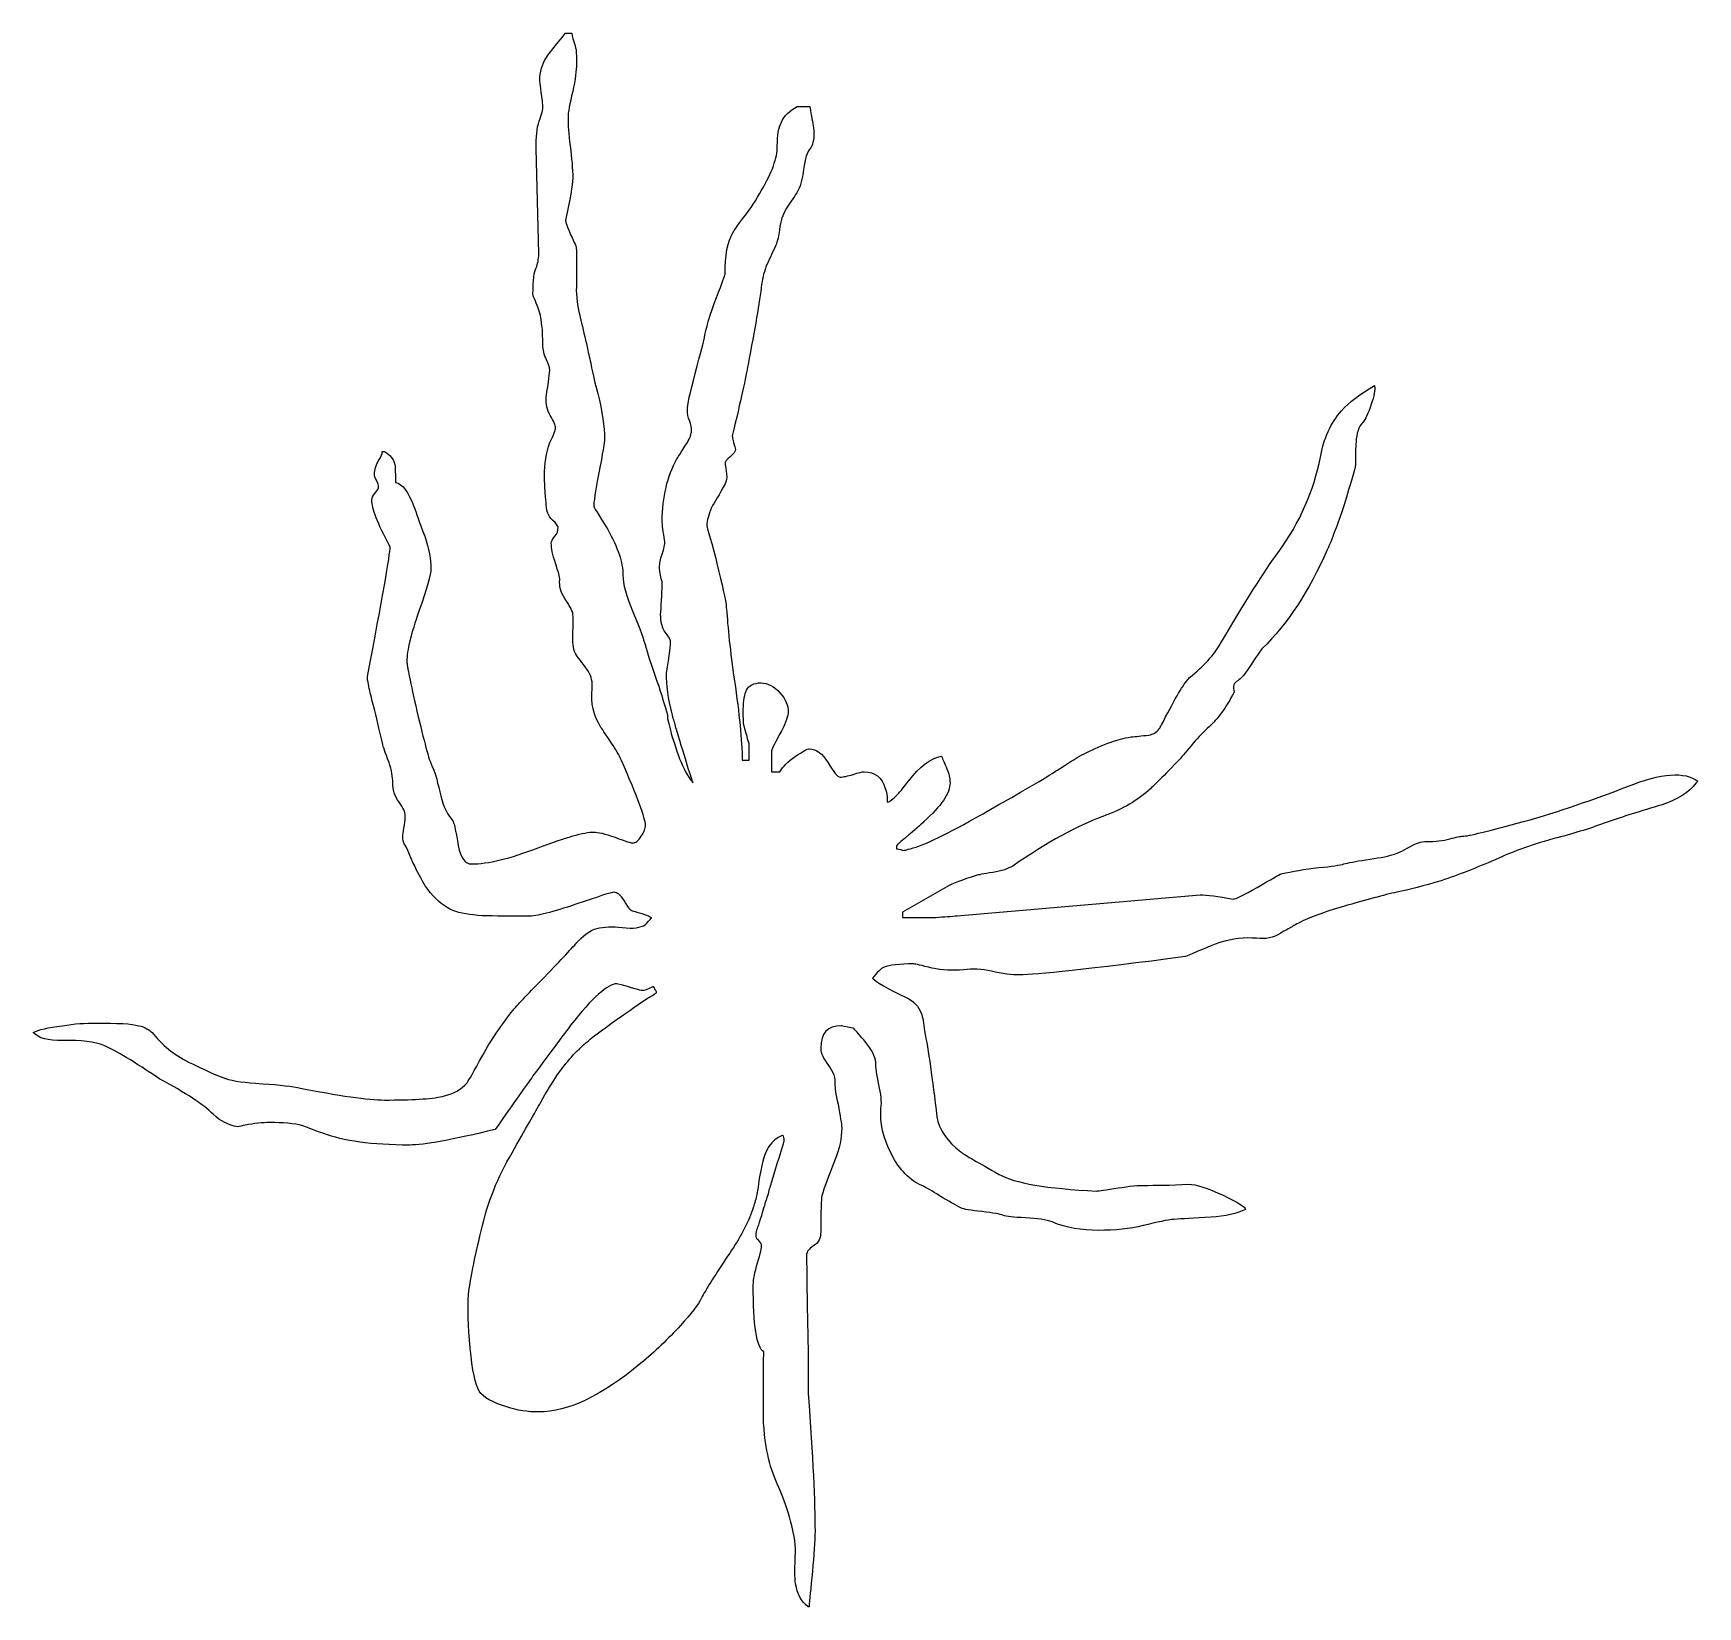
# Model space of a CAD drawing. Header units: centimetres. Extents: x -10.3 to 10.3, y -9.7 to 9.7.
import ezdxf

# ---------------------------------------------------------------- set-up
doc = ezdxf.new("R2010")
doc.units = ezdxf.units.CM
doc.header["$MEASUREMENT"] = 0
doc.layers.add('Camada 1', color=7, linetype='Continuous')

msp = doc.modelspace()

# ---------------------------------------------------------------- linework, layer by layer
at = {"layer": 'Camada 1'}
msp.add_open_spline([(-3.6362, 9.73316), (-3.6362, 9.73316), (-3.6362, 9.73316), (-3.6362, 9.73316), (-3.6362, 9.73316), (-3.6362, 9.73316), (-3.71393, 9.73316), (-3.71393, 9.73316), (-3.71393, 9.73316), (-3.84344, 9.57774), (-3.92118, 9.48062), (-3.94703, 9.43527), (-3.94703, 9.43527), (-4.00534, 9.35108), (-4.03127, 9.25395), (-4.03127, 9.15031), (-4.03127, 9.15031), (-4.03127, 9.11792), (-4.0118, 9.01431), (-3.99238, 8.82654), (-3.99238, 8.82654), (-3.99238, 8.79415), (-4.00534, 8.73587), (-4.03773, 8.64522), (-4.03773, 8.64522), (-4.07012, 8.561), (-4.07654, 8.44448), (-4.07654, 8.30846), (-4.07654, 8.30846), (-4.07654, 8.30846), (-4.04415, 7.00682), (-4.04415, 7.00682), (-4.04415, 7.00682), (-4.04415, 6.93557), (-4.05711, 6.87731), (-4.07654, 6.83198), (-4.07654, 6.83198), (-4.10247, 6.78663), (-4.11543, 6.68302), (-4.11543, 6.50173), (-4.11543, 6.50173), (-4.11543, 6.48877), (-4.09601, 6.44344), (-4.06362, 6.36573), (-4.06362, 6.36573), (-4.03769, 6.30744), (-4.01827, 6.23619), (-4.01176, 6.15848), (-4.01176, 6.15848), (-4.0053, 6.13258), (-4.0053, 6.10667), (-3.99885, 6.06783), (-3.99885, 6.06783), (-3.99885, 6.01602), (-3.99234, 5.95128), (-3.99234, 5.88003), (-3.99234, 5.88003), (-3.99234, 5.81529), (-3.97938, 5.757), (-3.94699, 5.69223), (-3.94699, 5.69223), (-3.92111, 5.6404), (-3.90815, 5.5951), (-3.90815, 5.57565), (-3.90815, 5.57565), (-3.90815, 5.54326), (-3.92111, 5.42672), (-3.9535, 5.22595), (-3.9535, 5.22595), (-3.9535, 5.14827), (-3.94054, 5.07053), (-3.90169, 5.00579), (-3.90169, 5.00579), (-3.85634, 4.93456), (-3.83695, 4.88276), (-3.83695, 4.85037), (-3.83695, 4.85037), (-3.83695, 4.83092), (-3.85634, 4.76615), (-3.90815, 4.66902), (-3.90815, 4.66902), (-3.9535, 4.53951), (-3.97292, 4.40354), (-3.97292, 4.26106), (-3.97292, 4.26106), (-3.97292, 4.23516), (-3.97292, 4.12506), (-3.9535, 3.93078), (-3.9535, 3.93078), (-3.9535, 3.84013), (-3.92757, 3.7624), (-3.87577, 3.71062), (-3.87577, 3.71062), (-3.82396, 3.66527), (-3.80457, 3.63289), (-3.80457, 3.61997), (-3.80457, 3.61997), (-3.80457, 3.5811), (-3.81103, 3.54224), (-3.84341, 3.50985), (-3.84341, 3.50985), (-3.8758, 3.47098), (-3.88876, 3.44511), (-3.88876, 3.42569), (-3.88876, 3.42569), (-3.88876, 3.36092), (-3.8758, 3.28321), (-3.83695, 3.1796), (-3.83695, 3.1796), (-3.80456, 3.06953), (-3.77864, 3.00476), (-3.78509, 2.97238), (-3.78509, 2.97238), (-3.7916, 2.89465), (-3.77218, 2.81696), (-3.72032, 2.73923), (-3.72032, 2.73923), (-3.66206, 2.64858), (-3.6297, 2.5903), (-3.62319, 2.56437), (-3.62319, 2.56437), (-3.61673, 2.51256), (-3.61673, 2.42192), (-3.62319, 2.27944), (-3.62319, 2.27944), (-3.62319, 2.1758), (-3.61673, 2.09164), (-3.57792, 2.03986), (-3.57792, 2.03986), (-3.53903, 1.98803), (-3.48725, 1.9168), (-3.42893, 1.83909), (-3.42893, 1.83909), (-3.39012, 1.77435), (-3.37712, 1.70309), (-3.38366, 1.62536), (-3.38366, 1.62536), (-3.40308, 1.45052), (-3.36419, 1.28862), (-3.27357, 1.14615), (-3.27357, 1.14615), (-3.26706, 1.13967), (-3.22822, 1.07492), (-3.14406, 0.95187), (-3.14406, 0.95187), (-3.09225, 0.87419), (-3.0469, 0.80294), (-3.021, 0.73819), (-3.021, 0.73819), (-2.82026, 0.28488), (-2.72313, 0.01289), (-2.72313, -0.05834), (-2.72313, -0.05834), (-2.72313, -0.10369), (-2.74252, -0.14899), (-2.77491, -0.20084), (-2.77491, -0.20084), (-2.81375, -0.25907), (-2.84611, -0.285), (-2.87852, -0.285), (-2.87852, -0.285), (-2.89797, -0.285), (-2.96919, -0.26561), (-3.09871, -0.21375), (-3.09871, -0.21375), (-3.22822, -0.16845), (-3.31239, -0.14901), (-3.36419, -0.14901), (-3.36419, -0.14901), (-3.48079, -0.14901), (-3.70746, -0.21375), (-4.05065, -0.34329), (-4.05065, -0.34329), (-4.4003, -0.47931), (-4.67882, -0.54408), (-4.87308, -0.54408), (-4.87308, -0.54408), (-4.95727, -0.54408), (-5.00905, -0.4728), (-5.04143, -0.31741), (-5.04143, -0.31741), (-5.05439, -0.23325), (-5.06085, -0.17493), (-5.07382, -0.13609), (-5.07382, -0.13609), (-5.08028, -0.07135), (-5.09975, -0.01951), (-5.11917, 0.00639), (-5.11917, 0.00639), (-5.1969, 0.10352), (-5.24217, 0.21364), (-5.2681, 0.34963), (-5.2681, 0.34963), (-5.30694, 0.50505), (-5.33287, 0.61514), (-5.36523, 0.66694), (-5.36523, 0.66694), (-5.40407, 0.74467), (-5.46236, 0.97132), (-5.55306, 1.34689), (-5.55306, 1.34689), (-5.63072, 1.70305), (-5.67604, 1.91029), (-5.67604, 1.9621), (-5.67604, 1.9621), (-5.67604, 2.09161), (-5.62423, 2.30529), (-5.52711, 2.58379), (-5.52711, 2.58379), (-5.42998, 2.86224), (-5.37818, 3.0371), (-5.37818, 3.10835), (-5.37818, 3.10835), (-5.37818, 3.2249), (-5.40406, 3.35441), (-5.45591, 3.50983), (-5.45591, 3.50983), (-5.52065, 3.67821), (-5.55949, 3.80772), (-5.59188, 3.87898), (-5.59188, 3.87898), (-5.65665, 4.0603), (-5.72785, 4.15743), (-5.81852, 4.17687), (-5.81852, 4.17687), (-5.81852, 4.28045), (-5.81852, 4.35168), (-5.82498, 4.39703), (-5.82498, 4.39703), (-5.84445, 4.46826), (-5.88329, 4.52006), (-5.95452, 4.55893), (-5.95452, 4.55893), (-5.95452, 4.55893), (-5.98046, 4.55894), (-5.98046, 4.55894), (-5.98046, 4.55894), (-5.98046, 4.52655), (-5.99988, 4.48769), (-6.02578, 4.44882), (-6.02578, 4.44882), (-6.05817, 4.39053), (-6.07759, 4.33227), (-6.07759, 4.28044), (-6.07759, 4.28044), (-6.07759, 4.26102), (-6.07113, 4.23512), (-6.05166, 4.20273), (-6.05166, 4.20273), (-6.03224, 4.16386), (-6.02578, 4.13799), (-6.02578, 4.125), (-6.02578, 4.125), (-6.02578, 4.10558), (-6.03874, 4.0797), (-6.07113, 4.04084), (-6.07113, 4.04084), (-6.09701, 4.00845), (-6.10997, 3.98255), (-6.10997, 3.95662), (-6.10997, 3.95662), (-6.10997, 3.85949), (-6.03877, 3.66521), (-5.88333, 3.38028), (-5.88333, 3.38028), (-5.88333, 3.28315), (-5.98046, 2.74568), (-6.16178, 1.77429), (-6.16178, 1.77429), (-6.16178, 1.76133), (-6.16178, 1.7419), (-6.16178, 1.72894), (-6.16178, 1.72894), (-6.15532, 1.69655), (-6.14882, 1.66417), (-6.14236, 1.6253), (-6.14236, 1.6253), (-6.12294, 1.56053), (-6.10997, 1.47637), (-6.08405, 1.39866), (-6.08405, 1.39866), (-6.05817, 1.28211), (-6.01928, 1.12669), (-5.97401, 0.93241), (-5.97401, 0.93241), (-5.97401, 0.91945), (-5.94808, 0.84176), (-5.89628, 0.71222), (-5.89628, 0.71222), (-5.86389, 0.61509), (-5.85096, 0.53087), (-5.85096, 0.45965), (-5.85096, 0.45965), (-5.85096, 0.37549), (-5.82503, 0.29775), (-5.77323, 0.22007), (-5.77323, 0.22007), (-5.72142, 0.14884), (-5.6955, 0.09704), (-5.6955, 0.05817), (-5.6955, 0.05817), (-5.6955, 0.02578), (-5.70204, -0.0519), (-5.72789, -0.18795), (-5.72789, -0.18795), (-5.72789, -0.24618), (-5.72143, -0.28508), (-5.68905, -0.32392), (-5.68905, -0.32392), (-5.56599, -0.61533), (-5.46241, -0.80959), (-5.38467, -0.90029), (-5.38467, -0.90029), (-5.30048, -1.00387), (-5.20335, -1.07515), (-5.10622, -1.12042), (-5.10622, -1.12042), (-5.01552, -1.15281), (-4.89252, -1.17228), (-4.74358, -1.18516), (-4.74358, -1.18516), (-4.67881, -1.18516), (-4.49101, -1.1917), (-4.18018, -1.1917), (-4.18018, -1.1917), (-4.07009, -1.1917), (-3.86935, -1.13989), (-3.58439, -1.04277), (-3.58439, -1.04277), (-3.29943, -0.94561), (-3.14404, -0.89376), (-3.11169, -0.89376), (-3.11169, -0.89376), (-3.07277, -0.89376), (-3.03396, -0.92615), (-2.98863, -0.99742), (-2.98863, -0.99742), (-2.93682, -1.07515), (-2.9109, -1.1204), (-2.89798, -1.1204), (-2.89798, -1.1204), (-2.88504, -1.12691), (-2.83324, -1.13987), (-2.7296, -1.17226), (-2.7296, -1.17226), (-2.69719, -1.18515), (-2.67134, -1.19814), (-2.64541, -1.2111), (-2.64541, -1.2111), (-2.65184, -1.2111), (-2.67131, -1.237), (-2.71015, -1.2823), (-2.71015, -1.2823), (-2.74899, -1.32119), (-2.83969, -1.34704), (-2.96275, -1.33416), (-2.96275, -1.33416), (-3.09226, -1.31469), (-3.19585, -1.3212), (-3.29298, -1.33416), (-3.29298, -1.33416), (-3.38365, -1.34705), (-3.46784, -1.40536), (-3.55846, -1.50249), (-3.55846, -1.50249), (-3.62323, -1.57369), (-3.75925, -1.7227), (-3.97296, -1.94286), (-3.97296, -1.94286), (-4.16079, -2.13069), (-4.2903, -2.27314), (-4.36153, -2.35082), (-4.36153, -2.35082), (-4.50401, -2.53217), (-4.62701, -2.71351), (-4.73711, -2.90779), (-4.73711, -2.90779), (-4.8472, -3.11501), (-4.91197, -3.22505), (-4.93139, -3.25098), (-4.93139, -3.25098), (-5.00264, -3.33517), (-5.0998, -3.38698), (-5.23577, -3.41933), (-5.23577, -3.41933), (-5.37825, -3.45172), (-5.61785, -3.46468), (-5.95456, -3.46468), (-5.95456, -3.46468), (-6.15535, -3.46468), (-6.51151, -3.41287), (-7.02959, -3.30929), (-7.02959, -3.30929), (-7.13968, -3.28982), (-7.31449, -3.2704), (-7.54767, -3.25743), (-7.54767, -3.25743), (-7.73547, -3.24454), (-7.87147, -3.21859), (-7.95563, -3.18623), (-7.95563, -3.18623), (-8.24056, -3.06968), (-8.45429, -2.96604), (-8.60322, -2.856), (-8.60322, -2.856), (-8.66799, -2.80414), (-8.73922, -2.7394), (-8.81047, -2.64875), (-8.81047, -2.64875), (-8.86228, -2.59697), (-8.92054, -2.55808), (-8.99179, -2.54511), (-8.99179, -2.54511), (-9.08244, -2.51923), (-9.2573, -2.51272), (-9.53575, -2.51272), (-9.53575, -2.51272), (-9.64587, -2.51272), (-9.78829, -2.51923), (-9.94374, -2.54511), (-9.94374, -2.54511), (-10.11849, -2.56449), (-10.23509, -2.59687), (-10.29983, -2.62923), (-10.29983, -2.62923), (-10.23509, -2.70043), (-10.11848, -2.73281), (-9.93717, -2.72636), (-9.93717, -2.72636), (-9.70402, -2.72636), (-9.53566, -2.73927), (-9.4256, -2.79113), (-9.4256, -2.79113), (-9.27664, -2.85587), (-9.05, -2.99184), (-8.73268, -3.20555), (-8.73268, -3.20555), (-8.41537, -3.37393), (-8.19521, -3.52286), (-8.07215, -3.63941), (-8.07215, -3.63941), (-7.9815, -3.73011), (-7.88435, -3.77541), (-7.77428, -3.79485), (-7.77428, -3.79485), (-7.77428, -3.79485), (-7.77428, -3.79485), (-7.77428, -3.79485), (-7.77428, -3.79485), (-7.74189, -3.79485), (-7.70951, -3.78191), (-7.67715, -3.7754), (-7.67715, -3.7754), (-7.56706, -3.75598), (-7.46345, -3.74299), (-7.37277, -3.74299), (-7.37277, -3.74299), (-7.21087, -3.74299), (-7.0749, -3.75595), (-6.96481, -3.78191), (-6.96481, -3.78191), (-6.93242, -3.79485), (-6.85472, -3.82726), (-6.70578, -3.87904), (-6.70578, -3.87904), (-6.46615, -3.96966), (-6.10999, -4.02152), (-5.64372, -4.02152), (-5.64372, -4.02152), (-5.4624, -4.02152), (-5.1127, -3.95678), (-4.58171, -3.82726), (-4.58171, -3.82726), (-4.34853, -3.49047), (-4.19317, -3.27679), (-4.11543, -3.1667), (-4.11543, -3.1667), (-3.88225, -2.84936), (-3.72686, -2.64211), (-3.64915, -2.53853), (-3.64915, -2.53853), (-3.37716, -2.19531), (-3.18941, -2.02691), (-3.07929, -2.02691), (-3.07929, -2.02691), (-2.8785, -2.07877), (-2.77489, -2.11118), (-2.76846, -2.11118), (-2.76846, -2.11118), (-2.74253, -2.11118), (-2.69718, -2.09822), (-2.63241, -2.06583), (-2.63241, -2.06583), (-2.63241, -2.06583), (-2.62596, -2.06583), (-2.62596, -2.06583), (-2.62596, -2.06583), (-2.62596, -2.06583), (-2.61945, -2.06583), (-2.61945, -2.06583), (-2.61945, -2.06583), (-2.61945, -2.06583), (-2.60006, -2.11118), (-2.60006, -2.11118), (-2.60006, -2.11118), (-2.5936, -2.11118), (-2.5936, -2.11118), (-2.5936, -2.11118), (-2.5936, -2.11118), (-2.58709, -2.12407), (-2.58709, -2.13057), (-2.58709, -2.13706), (-2.58709, -2.13706), (-2.62598, -2.16296), (-2.66482, -2.18884), (-2.70369, -2.20831), (-2.70369, -2.20831), (-3.00801, -2.41548), (-3.23466, -2.57738), (-3.37716, -2.68747), (-3.37716, -2.68747), (-3.5326, -2.81053), (-3.66212, -2.9465), (-3.77224, -3.09543), (-3.77224, -3.09543), (-3.87582, -3.24444), (-3.95356, -3.37393), (-4.0183, -3.49051), (-4.0183, -3.49051), (-4.0895, -3.61351), (-4.20605, -3.82074), (-4.37446, -4.11868), (-4.37446, -4.11868), (-4.54932, -4.41009), (-4.67884, -4.73389), (-4.75649, -5.08354), (-4.75649, -5.08354), (-4.84073, -5.43327), (-4.89251, -5.69232), (-4.91193, -5.86716), (-4.91193, -5.86716), (-4.92489, -6.03549), (-4.91839, -6.25573), (-4.89251, -6.53415), (-4.89251, -6.53415), (-4.86658, -6.80614), (-4.82774, -6.98749), (-4.78242, -7.0652), (-4.78242, -7.0652), (-4.73061, -7.14286), (-4.62052, -7.20763), (-4.4392, -7.25948), (-4.4392, -7.25948), (-4.30969, -7.30475), (-4.18015, -7.32422), (-4.04412, -7.32422), (-4.04412, -7.32422), (-3.68148, -7.32422), (-3.26056, -7.12343), (-2.78132, -6.7219), (-2.78132, -6.7219), (-2.60654, -6.57947), (-2.44461, -6.4176), (-2.28917, -6.2557), (-2.28917, -6.2557), (-2.15966, -6.10669), (-2.06898, -5.99667), (-2.03014, -5.9124), (-2.03014, -5.9124), (-1.97833, -5.81527), (-1.8747, -5.65337), (-1.73227, -5.43324), (-1.73227, -5.43324), (-1.58979, -5.23245), (-1.49264, -5.05766), (-1.42138, -4.88923), (-1.42138, -4.88923), (-1.40847, -4.84391), (-1.38899, -4.79861), (-1.37608, -4.75326), (-1.37608, -4.75326), (-1.35661, -4.70148), (-1.35018, -4.64317), (-1.33719, -4.58485), (-1.33719, -4.58485), (-1.32423, -4.52662), (-1.3178, -4.47484), (-1.3178, -4.43592), (-1.3178, -4.43592), (-1.3178, -4.43592), (-1.3178, -4.43592), (-1.3178, -4.43592), (-1.3178, -4.43592), (-1.30484, -4.37769), (-1.29187, -4.32583), (-1.28541, -4.29344), (-1.28541, -4.29344), (-1.253, -4.08627), (-1.16235, -3.95673), (-1.03281, -3.90487), (-1.03281, -3.90487), (-1.03281, -3.90487), (-1.02635, -3.90487), (-1.02635, -3.89841), (-1.02635, -3.89841), (-1.00696, -3.91137), (-1.00696, -3.93725), (-1.00696, -3.97614), (-1.00696, -3.97614), (-1.00696, -3.97614), (-1.05874, -4.13801), (-1.15589, -4.46181), (-1.15589, -4.46181), (-1.17528, -4.52004), (-1.18828, -4.5719), (-1.20124, -4.62371), (-1.20124, -4.62371), (-1.22063, -4.68194), (-1.24008, -4.74023), (-1.25302, -4.78558), (-1.25302, -4.78558), (-1.29837, -4.94097), (-1.33075, -5.0381), (-1.34372, -5.07051), (-1.34372, -5.07051), (-1.36314, -5.13525), (-1.35661, -5.1806), (-1.32425, -5.20002), (-1.32425, -5.20002), (-1.29837, -5.22595), (-1.28544, -5.24537), (-1.28544, -5.26476), (-1.28544, -5.26476), (-1.28544, -5.28423), (-1.29838, -5.36192), (-1.33722, -5.47852), (-1.33722, -5.47852), (-1.36961, -5.59507), (-1.38903, -5.68569), (-1.38903, -5.75046), (-1.38903, -5.75046), (-1.38903, -6.24912), (-1.35019, -6.52754), (-1.25949, -6.5794), (-1.25949, -6.5794), (-1.25949, -6.58586), (-1.25949, -6.59231), (-1.25949, -6.59231), (-1.25949, -6.59231), (-1.266, -7.12333), (-1.266, -7.42125), (-1.25949, -7.48602), (-1.25949, -7.48602), (-1.2401, -7.77743), (-1.18181, -8.03646), (-1.07172, -8.25659), (-1.07172, -8.25659), (-1.02637, -8.36025), (-0.98756, -8.47678), (-0.94221, -8.61928), (-0.94221, -8.61928), (-0.8904, -8.8006), (-0.86448, -8.94951), (-0.86448, -9.05309), (-0.86448, -9.05309), (-0.87742, -9.24737), (-0.87742, -9.37689), (-0.86448, -9.44817), (-0.86448, -9.44817), (-0.84506, -9.57771), (-0.79971, -9.6683), (-0.70901, -9.73307), (-0.70901, -9.73307), (-0.70901, -9.73307), (-0.69612, -9.73308), (-0.69612, -9.73308), (-0.69612, -9.73308), (-0.69612, -9.65542), (-0.67665, -9.50644), (-0.65723, -9.29927), (-0.65723, -9.29927), (-0.63781, -9.09202), (-0.62487, -8.92364), (-0.62487, -8.80061), (-0.62487, -8.80061), (-0.62487, -8.45088), (-0.65077, -7.88102), (-0.70901, -7.09749), (-0.70901, -7.09749), (-0.70901, -7.09749), (-0.70901, -6.77369), (-0.70901, -6.77369), (-0.70901, -6.77369), (-0.70901, -6.72834), (-0.70901, -6.69596), (-0.70901, -6.65709), (-0.70901, -6.65709), (-0.72197, -6.06135), (-0.72848, -5.63392), (-0.72848, -5.37489), (-0.72848, -5.37489), (-0.72848, -5.3425), (-0.70258, -5.30369), (-0.63778, -5.26477), (-0.63778, -5.26477), (-0.57949, -5.23238), (-0.55364, -5.16764), (-0.55364, -5.09644), (-0.55364, -5.09644), (-0.55364, -4.84387), (-0.54713, -4.68848), (-0.54068, -4.64959), (-0.54068, -4.64959), (-0.51475, -4.55243), (-0.45649, -4.41001), (-0.37878, -4.20922), (-0.37878, -4.20922), (-0.32049, -4.06674), (-0.29459, -3.93723), (-0.29459, -3.80771), (-0.29459, -3.80771), (-0.29459, -3.76241), (-0.31401, -3.66528), (-0.33991, -3.51627), (-0.33991, -3.51627), (-0.37232, -3.38676), (-0.37878, -3.30259), (-0.37878, -3.27672), (-0.37878, -3.27672), (-0.37232, -3.19248), (-0.3982, -3.11482), (-0.45651, -3.03709), (-0.45651, -3.03709), (-0.52125, -2.9529), (-0.55367, -2.88816), (-0.55367, -2.82341), (-0.55367, -2.82341), (-0.55367, -2.63558), (-0.46948, -2.54491), (-0.30107, -2.54491), (-0.30107, -2.54491), (-0.30107, -2.54491), (-0.24929, -2.55787), (-0.15859, -2.5773), (-0.15859, -2.5773), (-0.15213, -2.57084), (-0.15213, -2.57084), (-0.13917, -2.58381), (-0.13917, -2.58381), (-0.11975, -2.60969), (-0.06797, -2.668), (0.00331, -2.75214), (0.00331, -2.75214), (0.08099, -2.84284), (0.11989, -2.927), (0.12629, -2.99823), (0.12629, -2.99823), (0.12629, -3.05654), (0.13925, -3.14722), (0.16521, -3.27673), (0.16521, -3.27673), (0.19111, -3.38677), (0.20402, -3.4839), (0.19111, -3.56814), (0.19111, -3.56814), (0.17815, -3.74292), (0.21701, -3.93721), (0.32062, -4.13149), (0.32062, -4.13149), (0.42428, -4.33228), (0.54726, -4.4618), (0.6962, -4.52006), (0.6962, -4.52006), (0.75449, -4.55245), (0.82571, -4.5848), (0.91639, -4.6496), (0.91639, -4.6496), (1.02651, -4.71434), (1.1107, -4.7662), (1.1819, -4.79859), (1.1819, -4.79859), (1.21426, -4.81798), (1.30493, -4.83098), (1.4409, -4.84389), (1.4409, -4.84389), (1.58338, -4.86334), (1.66754, -4.87628), (1.69995, -4.88921), (1.69995, -4.88921), (1.74527, -4.90863), (1.82946, -4.91514), (1.97842, -4.92162), (1.97842, -4.92162), (2.12735, -4.92813), (2.23747, -4.94752), (2.30867, -4.9734), (2.30867, -4.9734), (2.48996, -5.04468), (2.67128, -5.07706), (2.88501, -5.07706), (2.88501, -5.07706), (3.08578, -5.07706), (3.27358, -5.05764), (3.43548, -5.01875), (3.43548, -5.01875), (3.61029, -4.9734), (3.7398, -4.94755), (3.81751, -4.94102), (3.81751, -4.94102), (3.91467, -4.93456), (4.0636, -4.92813), (4.27733, -4.91514), (4.27733, -4.91514), (4.45214, -4.90218), (4.60113, -4.86979), (4.70469, -4.81798), (4.70469, -4.81798), (4.70469, -4.78559), (4.60759, -4.73382), (4.42627, -4.64314), (4.42627, -4.64314), (4.23201, -4.55244), (4.08953, -4.50717), (3.99886, -4.50717), (3.99886, -4.50717), (3.77222, -4.52006), (3.59087, -4.52006), (3.43548, -4.52006), (3.43548, -4.52006), (3.34478, -4.52006), (3.21529, -4.53953), (3.07282, -4.55895), (3.07282, -4.55895), (2.93034, -4.58483), (2.86555, -4.59134), (2.85914, -4.59134), (2.85914, -4.59134), (2.24393, -4.55895), (1.8424, -4.49421), (1.65468, -4.38412), (1.65468, -4.38412), (1.38912, -4.23519), (1.23373, -4.151), (1.1819, -4.10567), (1.1819, -4.10567), (1.00709, -3.97616), (0.90993, -3.83368), (0.88403, -3.67178), (0.88403, -3.67178), (0.82569, -3.19908), (0.78042, -2.84289), (0.72859, -2.60972), (0.72859, -2.60972), (0.72213, -2.51259), (0.70917, -2.44139), (0.68972, -2.38959), (0.68972, -2.38959), (0.65736, -2.3054), (0.59902, -2.24066), (0.50187, -2.19531), (0.50187, -2.19531), (0.2688, -2.08522), (0.12629, -2.00103), (0.08748, -1.95568), (0.08748, -1.95568), (0.13926, -1.88451), (0.19109, -1.83916), (0.22996, -1.81971), (0.22996, -1.81971), (0.2947, -1.79381), (0.41776, -1.78082), (0.59903, -1.78082), (0.59903, -1.78082), (0.6185, -1.78082), (0.68973, -1.80021), (0.82567, -1.8326), (0.82567, -1.8326), (0.94875, -1.85853), (1.07827, -1.86501), (1.21424, -1.85207), (1.21424, -1.85207), (1.33087, -1.83913), (1.43443, -1.84556), (1.55754, -1.87149), (1.55754, -1.87149), (1.69351, -1.90388), (1.81003, -1.91684), (1.9137, -1.91684), (1.9137, -1.91684), (2.08851, -1.91684), (2.775, -1.84556), (3.96004, -1.6902), (3.96004, -1.6902), (4.18668, -1.59304), (4.32916, -1.53473), (4.38745, -1.51534), (4.38745, -1.51534), (4.54289, -1.46999), (4.69183, -1.4506), (4.84076, -1.46356), (4.84076, -1.46356), (4.95083, -1.47645), (5.04798, -1.45702), (5.13868, -1.39879), (5.13868, -1.39879), (5.19046, -1.3664), (5.24224, -1.34693), (5.28116, -1.32106), (5.28116, -1.32106), (5.28116, -1.32106), (5.28116, -1.32106), (5.28762, -1.31455), (5.28762, -1.31455), (5.30704, -1.30166), (5.33294, -1.28867), (5.35882, -1.27571), (5.35882, -1.27571), (5.49484, -1.20451), (5.67616, -1.13974), (5.91579, -1.06849), (5.91579, -1.06849), (6.19421, -0.99076), (6.42088, -0.92599), (6.57632, -0.89363), (6.57632, -0.89363), (6.73171, -0.86124), (6.90657, -0.81597), (7.12679, -0.7512), (7.12679, -0.7512), (7.34047, -0.67995), (7.5606, -0.5893), (7.79378, -0.49217), (7.79378, -0.49217), (8.0269, -0.38208), (8.27297, -0.29789), (8.55792, -0.22018), (8.55792, -0.22018), (8.78456, -0.16187), (8.99178, -0.09712), (9.17959, -0.0259), (9.17959, -0.0259), (9.36739, 0.03884), (9.59403, 0.1101), (9.85954, 0.18783), (9.85954, 0.18783), (10.04734, 0.25257), (10.18985, 0.33676), (10.28044, 0.4598), (10.28044, 0.4598), (10.28695, 0.46628), (10.2934, 0.46628), (10.29991, 0.47925), (10.29991, 0.47925), (10.13801, 0.60228), (9.85306, 0.58286), (9.4321, 0.41448), (9.4321, 0.41448), (9.0112, 0.25258), (8.58382, 0.10362), (8.14339, -0.01941), (8.14339, -0.01941), (7.70958, -0.13599), (7.45698, -0.20076), (7.39221, -0.20076), (7.39221, -0.20076), (7.36628, -0.20076), (7.31448, -0.21365), (7.23031, -0.23315), (7.23031, -0.23315), (7.14612, -0.25903), (7.0555, -0.26554), (6.94535, -0.26554), (6.94535, -0.26554), (6.88061, -0.26554), (6.80938, -0.28493), (6.73818, -0.33028), (6.73818, -0.33028), (6.64748, -0.38209), (6.57628, -0.41447), (6.53096, -0.42744), (6.53096, -0.42744), (6.44677, -0.45332), (6.33014, -0.47271), (6.19417, -0.49218), (6.19417, -0.49218), (6.06466, -0.51157), (5.96753, -0.53102), (5.92215, -0.54399), (5.92215, -0.54399), (5.87683, -0.55693), (5.77322, -0.57638), (5.61137, -0.58931), (5.61137, -0.58931), (5.43651, -0.60873), (5.28112, -0.63461), (5.14509, -0.66699), (5.14509, -0.66699), (5.11919, -0.6735), (5.02206, -0.73173), (4.84722, -0.8354), (4.84722, -0.8354), (4.67881, -0.93253), (4.58166, -0.97788), (4.54925, -0.97788), (4.54925, -0.97788), (4.3615, -0.94549), (4.22551, -0.92602), (4.14132, -0.92602), (4.14132, -0.92602), (4.14132, -0.92602), (1.13655, -1.18505), (1.13655, -1.18505), (1.13655, -1.18505), (1.0653, -1.19159), (0.97465, -1.19801), (0.87104, -1.20452), (0.87104, -1.20452), (0.87104, -1.20452), (0.45659, -1.20448), (0.45659, -1.20448), (0.45659, -1.20448), (0.45659, -1.20448), (0.45659, -1.13974), (0.45659, -1.13974), (0.45659, -1.13974), (0.45659, -1.13974), (1.00706, -0.82885), (1.00706, -0.82885), (1.00706, -0.82885), (1.07826, -0.78355), (1.20132, -0.7382), (1.36967, -0.68642), (1.36967, -0.68642), (1.38909, -0.67991), (1.46037, -0.66695), (1.57694, -0.64753), (1.57694, -0.64753), (1.68701, -0.63457), (1.76469, -0.60218), (1.82298, -0.5698), (1.82298, -0.5698), (2.25039, -0.27193), (2.62604, -0.07119), (2.93688, 0.04538), (2.93688, 0.04538), (3.1441, 0.11661), (3.33185, 0.22024), (3.50026, 0.36269), (3.50026, 0.36269), (3.55849, 0.41452), (3.68806, 0.54404), (3.89528, 0.75774), (3.89528, 0.75774), (3.92121, 0.79013), (3.97947, 0.85487), (4.05718, 0.952), (4.05718, 0.952), (4.12192, 1.02325), (4.18669, 1.09448), (4.25144, 1.15277), (4.25144, 1.15277), (4.35505, 1.24342), (4.45871, 1.38592), (4.56227, 1.58018), (4.56227, 1.58018), (4.5429, 1.65786), (4.56227, 1.70321), (4.60765, 1.72263), (4.60765, 1.72263), (4.64001, 1.74208), (4.70475, 1.81333), (4.77595, 1.92988), (4.77595, 1.92988), (4.85368, 2.04643), (4.89903, 2.1112), (4.91203, 2.12416), (4.91203, 2.12416), (5.22286, 2.42205), (5.48832, 2.83002), (5.71499, 3.34161), (5.71499, 3.34161), (5.79272, 3.51647), (5.85747, 3.70427), (5.92221, 3.89853), (5.92221, 3.89853), (6.0064, 4.17052), (6.05829, 4.3389), (6.06474, 4.39719), (6.06474, 4.39719), (6.06474, 4.52022), (6.06474, 4.61089), (6.07114, 4.67564), (6.07114, 4.67564), (6.0777, 4.78576), (6.10355, 4.86992), (6.14887, 4.90879), (6.14887, 4.90879), (6.1748, 4.93469), (6.20721, 4.99944), (6.24603, 5.10307), (6.24603, 5.10307), (6.28495, 5.21316), (6.30437, 5.29735), (6.30437, 5.34913), (6.30437, 5.34913), (6.30437, 5.36209), (6.29781, 5.36209), (6.29781, 5.37506), (6.29781, 5.37506), (6.12305, 5.27142), (5.98703, 5.16781), (5.88988, 5.0642), (5.88988, 5.0642), (5.76037, 4.90878), (5.66975, 4.72098), (5.63083, 4.48786), (5.63083, 4.48786), (5.54664, 4.07342), (5.37834, 3.67839), (5.10632, 3.30925), (5.10632, 3.30925), (4.93146, 3.06967), (4.69839, 2.70052), (4.39401, 2.18247), (4.39401, 2.18247), (4.31628, 2.04647), (4.18674, 1.90402), (4.01193, 1.76154), (4.01193, 1.76154), (3.95364, 1.70973), (3.85654, 1.54784), (3.71406, 1.27587), (3.71406, 1.27587), (3.67514, 1.19168), (3.64926, 1.14633), (3.6363, 1.12694), (3.6363, 1.12694), (3.60394, 1.08159), (3.55857, 1.06217), (3.50679, 1.04921), (3.50679, 1.04921), (3.40963, 1.04273), (3.34489, 1.02982), (3.2866, 1.02982), (3.2866, 1.02982), (3.19595, 1.01037), (3.11179, 0.99095), (3.04051, 0.96505), (3.04051, 0.96505), (2.81387, 0.88083), (2.63898, 0.79019), (2.52246, 0.71251), (2.52246, 0.71251), (2.34111, 0.59593), (2.23756, 0.53116), (2.21163, 0.51177), (2.21163, 0.51177), (1.88783, 0.32397), (1.60288, 0.16207), (1.3633, 0.02607), (1.3633, 0.02607), (0.95531, -0.20063), (0.68335, -0.33011), (0.5279, -0.3625), (0.5279, -0.3625), (0.5279, -0.3625), (0.5279, -0.3625), (0.5279, -0.3625), (0.5279, -0.3625), (0.50197, -0.36896), (0.48258, -0.37541), (0.46316, -0.37541), (0.46316, -0.37541), (0.42435, -0.3625), (0.39842, -0.35599), (0.38543, -0.35599), (0.38543, -0.35599), (0.38543, -0.35599), (0.38543, -0.31715), (0.38543, -0.31715), (0.38543, -0.31715), (0.39839, -0.29776), (0.43721, -0.26537), (0.49555, -0.22002), (0.49555, -0.22002), (0.61207, -0.12289), (0.68981, -0.05161), (0.72219, -0.01925), (0.72219, -0.01925), (0.93587, 0.16855), (1.04593, 0.33042), (1.04593, 0.45994), (1.04593, 0.45994), (1.04593, 0.51825), (1.03302, 0.57652), (1.00712, 0.6348), (1.00712, 0.6348), (0.98119, 0.69957), (0.95529, 0.75135), (0.94238, 0.79022), (0.94238, 0.79022), (0.80636, 0.76432), (0.67036, 0.66071), (0.53434, 0.48587), (0.53434, 0.48587), (0.46314, 0.3952), (0.41782, 0.33043), (0.37895, 0.29804), (0.37895, 0.29804), (0.35302, 0.27214), (0.32717, 0.25272), (0.30122, 0.23327), (0.30122, 0.23327), (0.29476, 0.23327), (0.28185, 0.22033), (0.26886, 0.22033), (0.26886, 0.22033), (0.26886, 0.22033), (0.26886, 0.22681), (0.26886, 0.23327), (0.26886, 0.23327), (0.26886, 0.25272), (0.26886, 0.27214), (0.26886, 0.2851), (0.26886, 0.2851), (0.2624, 0.3304), (0.2559, 0.36278), (0.24293, 0.38871), (0.24293, 0.38871), (0.20406, 0.53116), (0.11342, 0.59593), (-0.01612, 0.59593), (-0.01612, 0.59593), (-0.03549, 0.59593), (-0.08732, 0.58945), (-0.15209, 0.56354), (-0.15209, 0.56354), (-0.22329, 0.54412), (-0.27512, 0.53115), (-0.31399, 0.53115), (-0.31399, 0.53115), (-0.34635, 0.53115), (-0.39172, 0.58941), (-0.46292, 0.70601), (-0.46292, 0.70601), (-0.53417, 0.82256), (-0.6054, 0.88082), (-0.69607, 0.88082), (-0.69607, 0.88082), (-0.72195, 0.88082), (-0.78026, 0.84843), (-0.86442, 0.79017), (-0.86442, 0.79017), (-0.96155, 0.71894), (-1.02629, 0.66066), (-1.05868, 0.59589), (-1.05868, 0.59589), (-1.05868, 0.59589), (-1.16234, 0.59591), (-1.16234, 0.59591), (-1.16234, 0.59591), (-1.16234, 0.59591), (-1.16234, 0.85496), (-1.16234, 0.85496), (-1.16234, 0.85496), (-1.15588, 0.88735), (-1.11704, 0.96505), (-1.03934, 1.10105), (-1.03934, 1.10105), (-0.98756, 1.21112), (-0.95515, 1.28885), (-0.95515, 1.34063), (-0.95515, 1.34063), (-0.95515, 1.41186), (-0.98756, 1.49605), (-1.05873, 1.57378), (-1.05873, 1.57378), (-1.12993, 1.65151), (-1.20766, 1.69681), (-1.29185, 1.69681), (-1.29185, 1.69681), (-1.38255, 1.69681), (-1.44729, 1.66442), (-1.47322, 1.60616), (-1.47322, 1.60616), (-1.49261, 1.56081), (-1.51206, 1.47665), (-1.51206, 1.36655), (-1.51206, 1.36655), (-1.51206, 1.24352), (-1.51206, 1.18523), (-1.5056, 1.17227), (-1.5056, 1.17227), (-1.49909, 1.15285), (-1.47967, 1.07514), (-1.44086, 0.94563), (-1.44086, 0.94563), (-1.44086, 0.94563), (-1.44086, 0.73841), (-1.44086, 0.73841), (-1.44086, 0.73841), (-1.44086, 0.73841), (-1.52503, 0.73841), (-1.52503, 0.73841), (-1.52503, 0.73841), (-1.52503, 0.86144), (-1.53799, 1.01038), (-1.55091, 1.17227), (-1.55091, 1.17227), (-1.57038, 1.33417), (-1.58983, 1.51551), (-1.62219, 1.72271), (-1.62219, 1.72271), (-1.67397, 2.09186), (-1.70635, 2.38972), (-1.71932, 2.60991), (-1.71932, 2.60991), (-1.72578, 2.6293), (-1.72578, 2.64878), (-1.72578, 2.66172), (-1.72578, 2.66172), (-1.74517, 2.79772), (-1.79703, 2.992), (-1.85529, 3.25103), (-1.85529, 3.25103), (-1.92657, 3.51006), (-1.96541, 3.6396), (-1.96541, 3.64605), (-1.96541, 3.64605), (-1.96541, 3.70434), (-1.93948, 3.77556), (-1.9071, 3.86624), (-1.9071, 3.86624), (-1.86826, 3.9245), (-1.80997, 4.02814), (-1.73877, 4.15765), (-1.73877, 4.15765), (-1.71935, 4.19004), (-1.71284, 4.2289), (-1.71935, 4.28068), (-1.71935, 4.28068), (-1.72581, 4.33899), (-1.73231, 4.37781), (-1.73877, 4.39726), (-1.73877, 4.39726), (-1.73877, 4.42965), (-1.71935, 4.46203), (-1.674, 4.49439), (-1.674, 4.49439), (-1.63516, 4.53326), (-1.60926, 4.55916), (-1.60926, 4.58504), (-1.60926, 4.58504), (-1.63516, 4.6692), (-1.6481, 4.72752), (-1.6481, 4.75342), (-1.6481, 4.75342), (-1.54452, 5.19377), (-1.47975, 5.48518), (-1.45382, 5.63414), (-1.45382, 5.63414), (-1.36963, 6.07449), (-1.31139, 6.40477), (-1.28549, 6.62493), (-1.28549, 6.62493), (-1.27253, 6.71558), (-1.25308, 6.79331), (-1.22072, 6.87099), (-1.22072, 6.87099), (-1.18188, 6.95521), (-1.14299, 7.03937), (-1.11063, 7.11062), (-1.11063, 7.11062), (-1.09124, 7.14949), (-1.07179, 7.23365), (-1.05882, 7.34374), (-1.05882, 7.34374), (-1.03943, 7.44087), (-1.0135, 7.51858), (-0.96815, 7.58332), (-0.96815, 7.58332), (-0.89695, 7.68696), (-0.8516, 7.75818), (-0.83215, 7.79057), (-0.83215, 7.79057), (-0.79976, 7.8618), (-0.77386, 7.95247), (-0.76741, 8.0496), (-0.76741, 8.0496), (-0.74802, 8.17914), (-0.72206, 8.26979), (-0.68322, 8.30865), (-0.68322, 8.30865), (-0.65729, 8.34752), (-0.63787, 8.41226), (-0.63787, 8.50291), (-0.63787, 8.50291), (-0.63787, 8.54178), (-0.65083, 8.61946), (-0.67028, 8.71016), (-0.67028, 8.71016), (-0.67671, 8.76197), (-0.68322, 8.80081), (-0.68967, 8.82671), (-0.68967, 8.82671), (-0.68967, 8.82671), (-0.84511, 8.8267), (-0.84511, 8.8267), (-0.84511, 8.8267), (-0.94227, 8.77489), (-1.00701, 8.71015), (-1.03939, 8.63242), (-1.03939, 8.63242), (-1.07823, 8.56765), (-1.0912, 8.47052), (-1.0912, 8.34101), (-1.0912, 8.34101), (-1.0912, 8.19208), (-1.15594, 8.01073), (-1.28548, 7.79057), (-1.28548, 7.79057), (-1.35022, 7.67402), (-1.42145, 7.56393), (-1.50567, 7.46029), (-1.50567, 7.46029), (-1.58335, 7.35665), (-1.62865, 7.29191), (-1.64164, 7.26601), (-1.64164, 7.26601), (-1.70638, 7.1624), (-1.7388, 6.98756), (-1.7388, 6.74793), (-1.7388, 6.74793), (-1.7388, 6.74793), (-1.77119, 6.6508), (-1.84238, 6.463), (-1.84238, 6.463), (-1.92662, 6.26223), (-1.97189, 6.08094), (-1.99782, 5.94492), (-1.99782, 5.94492), (-1.99782, 5.93844), (-2.03666, 5.7895), (-2.10791, 5.52399), (-2.10791, 5.52399), (-2.17265, 5.28436), (-2.20504, 5.12894), (-2.20504, 5.07068), (-2.20504, 5.07068), (-2.20504, 5.03181), (-2.1921, 4.98003), (-2.17914, 4.94117), (-2.17914, 4.94117), (-2.15975, 4.89585), (-2.15326, 4.85052), (-2.15326, 4.81166), (-2.15326, 4.81166), (-2.15326, 4.77927), (-2.17265, 4.7275), (-2.20504, 4.66918), (-2.20504, 4.66918), (-2.28923, 4.53967), (-2.32804, 4.47492), (-2.33458, 4.46847), (-2.33458, 4.46847), (-2.45113, 4.25474), (-2.5159, 3.99571), (-2.5159, 3.69782), (-2.5159, 3.69782), (-2.5159, 3.65252), (-2.50294, 3.56831), (-2.48351, 3.44528), (-2.48351, 3.44528), (-2.48351, 3.41289), (-2.48997, 3.35463), (-2.5159, 3.28986), (-2.5159, 3.28986), (-2.54183, 3.22509), (-2.54829, 3.16683), (-2.54829, 3.12796), (-2.54829, 3.12796), (-2.54829, 3.07615), (-2.54186, 3.02435), (-2.52239, 2.95958), (-2.52239, 2.95958), (-2.51593, 2.9531), (-2.51593, 2.94664), (-2.51593, 2.94016), (-2.51593, 2.94016), (-2.51593, 2.84951), (-2.52239, 2.71352), (-2.53535, 2.54514), (-2.53535, 2.54514), (-2.53535, 2.44801), (-2.51593, 2.37676), (-2.47709, 2.3185), (-2.47709, 2.3185), (-2.43177, 2.26021), (-2.41235, 2.22785), (-2.41235, 2.21486), (-2.41235, 2.21486), (-2.41235, 2.17599), (-2.42524, 2.04648), (-2.46416, 1.81338), (-2.46416, 1.81338), (-2.46416, 1.6709), (-2.44474, 1.50252), (-2.39288, 1.31472), (-2.39288, 1.31472), (-2.39288, 1.30176), (-2.38645, 1.28882), (-2.38645, 1.27585), (-2.38645, 1.27585), (-2.36703, 1.22404), (-2.35404, 1.17872), (-2.3411, 1.12043), (-2.3411, 1.12043), (-2.22455, 0.73837), (-2.15333, 0.5117), (-2.13385, 0.45987), (-2.13385, 0.45987), (-2.14036, 0.47283), (-2.15978, 0.4858), (-2.16624, 0.49874), (-2.16624, 0.49874), (-2.16624, 0.49874), (-2.16624, 0.49874), (-2.16624, 0.49874), (-2.16624, 0.49874), (-2.27633, 0.65416), (-2.36703, 0.90673), (-2.45122, 1.25643), (-2.45122, 1.25643), (-2.45122, 1.26937), (-2.45122, 1.28233), (-2.45122, 1.30173), (-2.45122, 1.30173), (-2.48361, 1.41182), (-2.52242, 1.54782), (-2.58076, 1.71623), (-2.58076, 1.71623), (-2.65193, 1.92991), (-2.70379, 2.07884), (-2.72324, 2.15658), (-2.72324, 2.15658), (-2.74263, 2.22135), (-2.78798, 2.35735), (-2.87863, 2.57751), (-2.87863, 2.57751), (-2.96287, 2.77179), (-3.00166, 2.92073), (-3.00166, 3.03082), (-3.00166, 3.03082), (-3.00166, 3.18624), (-3.06643, 3.37401), (-3.18951, 3.59422), (-3.18951, 3.59422), (-3.30606, 3.78202), (-3.36429, 3.87915), (-3.36429, 3.87915), (-3.36429, 3.87915), (-3.36429, 3.92445), (-3.34487, 4.06047), (-3.29952, 4.29359), (-3.29952, 4.29359), (-3.25425, 4.53965), (-3.22832, 4.67565), (-3.22832, 4.71452), (-3.22832, 4.71452), (-3.22832, 4.86345), (-3.26071, 5.05128), (-3.31248, 5.27792), (-3.31248, 5.27792), (-3.35137, 5.40095), (-3.37079, 5.51102), (-3.39021, 5.59523), (-3.39021, 5.59523), (-3.40317, 5.67294), (-3.4226, 5.74416), (-3.43553, 5.80893), (-3.43553, 5.80893), (-3.46141, 5.92551), (-3.48734, 6.03557), (-3.51326, 6.14569), (-3.51326, 6.14569), (-3.56507, 6.35291), (-3.58446, 6.49539), (-3.57803, 6.59252), (-3.57803, 6.59252), (-3.57803, 6.59252), (-3.57803, 7.0588), (-3.57803, 7.0588), (-3.57803, 7.0588), (-3.57803, 7.0847), (-3.59745, 7.14299), (-3.64923, 7.24012), (-3.64923, 7.24012), (-3.68807, 7.33725), (-3.714, 7.40202), (-3.714, 7.42144), (-3.714, 7.42144), (-3.65569, 7.68049), (-3.6233, 7.84885), (-3.6233, 7.93952), (-3.6233, 7.93952), (-3.6233, 8.0561), (-3.63626, 8.18561), (-3.65569, 8.34103), (-3.65569, 8.34103), (-3.67516, 8.48996), (-3.68162, 8.60006), (-3.68162, 8.68425), (-3.68162, 8.68425), (-3.68162, 8.75548), (-3.6622, 8.85911), (-3.62331, 9.01453), (-3.62331, 9.01453), (-3.59092, 9.15701), (-3.57804, 9.28004), (-3.57804, 9.35777), (-3.57804, 9.35777), (-3.57804, 9.46784), (-3.57804, 9.52612), (-3.5845, 9.53909), (-3.5845, 9.53909), (-3.59085, 9.57774), (-3.61677, 9.64251), (-3.6362, 9.73316)], degree=3, knots=[0, 0, 0, 0, 0.00245098, 0.00245098, 0.00245098, 0.00245098, 0.00490196, 0.00490196, 0.00490196, 0.00490196, 0.00735294, 0.00735294, 0.00735294, 0.00735294, 0.00980392, 0.00980392, 0.00980392, 0.00980392, 0.0122549, 0.0122549, 0.0122549, 0.0122549, 0.01470588, 0.01470588, 0.01470588, 0.01470588, 0.01715686, 0.01715686, 0.01715686, 0.01715686, 0.01960784, 0.01960784, 0.01960784, 0.01960784, 0.02205882, 0.02205882, 0.02205882, 0.02205882, 0.0245098, 0.0245098, 0.0245098, 0.0245098, 0.02696078, 0.02696078, 0.02696078, 0.02696078, 0.02941176, 0.02941176, 0.02941176, 0.02941176, 0.03186275, 0.03186275, 0.03186275, 0.03186275, 0.03431373, 0.03431373, 0.03431373, 0.03431373, 0.03676471, 0.03676471, 0.03676471, 0.03676471, 0.03921569, 0.03921569, 0.03921569, 0.03921569, 0.04166667, 0.04166667, 0.04166667, 0.04166667, 0.04411765, 0.04411765, 0.04411765, 0.04411765, 0.04656863, 0.04656863, 0.04656863, 0.04656863, 0.04901961, 0.04901961, 0.04901961, 0.04901961, 0.05147059, 0.05147059, 0.05147059, 0.05147059, 0.05392157, 0.05392157, 0.05392157, 0.05392157, 0.05637255, 0.05637255, 0.05637255, 0.05637255, 0.05882353, 0.05882353, 0.05882353, 0.05882353, 0.06127451, 0.06127451, 0.06127451, 0.06127451, 0.06372549, 0.06372549, 0.06372549, 0.06372549, 0.06617647, 0.06617647, 0.06617647, 0.06617647, 0.06862745, 0.06862745, 0.06862745, 0.06862745, 0.07107843, 0.07107843, 0.07107843, 0.07107843, 0.07352941, 0.07352941, 0.07352941, 0.07352941, 0.07598039, 0.07598039, 0.07598039, 0.07598039, 0.07843137, 0.07843137, 0.07843137, 0.07843137, 0.08088235, 0.08088235, 0.08088235, 0.08088235, 0.08333333, 0.08333333, 0.08333333, 0.08333333, 0.08578431, 0.08578431, 0.08578431, 0.08578431, 0.08823529, 0.08823529, 0.08823529, 0.08823529, 0.09068627, 0.09068627, 0.09068627, 0.09068627, 0.09313725, 0.09313725, 0.09313725, 0.09313725, 0.09558824, 0.09558824, 0.09558824, 0.09558824, 0.09803922, 0.09803922, 0.09803922, 0.09803922, 0.1004902, 0.1004902, 0.1004902, 0.1004902, 0.10294118, 0.10294118, 0.10294118, 0.10294118, 0.10539216, 0.10539216, 0.10539216, 0.10539216, 0.10784314, 0.10784314, 0.10784314, 0.10784314, 0.11029412, 0.11029412, 0.11029412, 0.11029412, 0.1127451, 0.1127451, 0.1127451, 0.1127451, 0.11519608, 0.11519608, 0.11519608, 0.11519608, 0.11764706, 0.11764706, 0.11764706, 0.11764706, 0.12009804, 0.12009804, 0.12009804, 0.12009804, 0.12254902, 0.12254902, 0.12254902, 0.12254902, 0.125, 0.125, 0.125, 0.125, 0.12745098, 0.12745098, 0.12745098, 0.12745098, 0.12990196, 0.12990196, 0.12990196, 0.12990196, 0.13235294, 0.13235294, 0.13235294, 0.13235294, 0.13480392, 0.13480392, 0.13480392, 0.13480392, 0.1372549, 0.1372549, 0.1372549, 0.1372549, 0.13970588, 0.13970588, 0.13970588, 0.13970588, 0.14215686, 0.14215686, 0.14215686, 0.14215686, 0.14460784, 0.14460784, 0.14460784, 0.14460784, 0.14705882, 0.14705882, 0.14705882, 0.14705882, 0.1495098, 0.1495098, 0.1495098, 0.1495098, 0.15196078, 0.15196078, 0.15196078, 0.15196078, 0.15441176, 0.15441176, 0.15441176, 0.15441176, 0.15686275, 0.15686275, 0.15686275, 0.15686275, 0.15931373, 0.15931373, 0.15931373, 0.15931373, 0.16176471, 0.16176471, 0.16176471, 0.16176471, 0.16421569, 0.16421569, 0.16421569, 0.16421569, 0.16666667, 0.16666667, 0.16666667, 0.16666667, 0.16911765, 0.16911765, 0.16911765, 0.16911765, 0.17156863, 0.17156863, 0.17156863, 0.17156863, 0.17401961, 0.17401961, 0.17401961, 0.17401961, 0.17647059, 0.17647059, 0.17647059, 0.17647059, 0.17892157, 0.17892157, 0.17892157, 0.17892157, 0.18137255, 0.18137255, 0.18137255, 0.18137255, 0.18382353, 0.18382353, 0.18382353, 0.18382353, 0.18627451, 0.18627451, 0.18627451, 0.18627451, 0.18872549, 0.18872549, 0.18872549, 0.18872549, 0.19117647, 0.19117647, 0.19117647, 0.19117647, 0.19362745, 0.19362745, 0.19362745, 0.19362745, 0.19607843, 0.19607843, 0.19607843, 0.19607843, 0.19852941, 0.19852941, 0.19852941, 0.19852941, 0.20098039, 0.20098039, 0.20098039, 0.20098039, 0.20343137, 0.20343137, 0.20343137, 0.20343137, 0.20588235, 0.20588235, 0.20588235, 0.20588235, 0.20833333, 0.20833333, 0.20833333, 0.20833333, 0.21078431, 0.21078431, 0.21078431, 0.21078431, 0.21323529, 0.21323529, 0.21323529, 0.21323529, 0.21568627, 0.21568627, 0.21568627, 0.21568627, 0.21813725, 0.21813725, 0.21813725, 0.21813725, 0.22058824, 0.22058824, 0.22058824, 0.22058824, 0.22303922, 0.22303922, 0.22303922, 0.22303922, 0.2254902, 0.2254902, 0.2254902, 0.2254902, 0.22794118, 0.22794118, 0.22794118, 0.22794118, 0.23039216, 0.23039216, 0.23039216, 0.23039216, 0.23284314, 0.23284314, 0.23284314, 0.23284314, 0.23529412, 0.23529412, 0.23529412, 0.23529412, 0.2377451, 0.2377451, 0.2377451, 0.2377451, 0.24019608, 0.24019608, 0.24019608, 0.24019608, 0.24264706, 0.24264706, 0.24264706, 0.24264706, 0.24509804, 0.24509804, 0.24509804, 0.24509804, 0.24754902, 0.24754902, 0.24754902, 0.24754902, 0.25, 0.25, 0.25, 0.25, 0.25245098, 0.25245098, 0.25245098, 0.25245098, 0.25490196, 0.25490196, 0.25490196, 0.25490196, 0.25735294, 0.25735294, 0.25735294, 0.25735294, 0.25980392, 0.25980392, 0.25980392, 0.25980392, 0.2622549, 0.2622549, 0.2622549, 0.2622549, 0.26470588, 0.26470588, 0.26470588, 0.26470588, 0.26715686, 0.26715686, 0.26715686, 0.26715686, 0.26960784, 0.26960784, 0.26960784, 0.26960784, 0.27205882, 0.27205882, 0.27205882, 0.27205882, 0.2745098, 0.2745098, 0.2745098, 0.2745098, 0.27696078, 0.27696078, 0.27696078, 0.27696078, 0.27941176, 0.27941176, 0.27941176, 0.27941176, 0.28186275, 0.28186275, 0.28186275, 0.28186275, 0.28431373, 0.28431373, 0.28431373, 0.28431373, 0.28676471, 0.28676471, 0.28676471, 0.28676471, 0.28921569, 0.28921569, 0.28921569, 0.28921569, 0.29166667, 0.29166667, 0.29166667, 0.29166667, 0.29411765, 0.29411765, 0.29411765, 0.29411765, 0.29656863, 0.29656863, 0.29656863, 0.29656863, 0.29901961, 0.29901961, 0.29901961, 0.29901961, 0.30147059, 0.30147059, 0.30147059, 0.30147059, 0.30392157, 0.30392157, 0.30392157, 0.30392157, 0.30637255, 0.30637255, 0.30637255, 0.30637255, 0.30882353, 0.30882353, 0.30882353, 0.30882353, 0.31127451, 0.31127451, 0.31127451, 0.31127451, 0.31372549, 0.31372549, 0.31372549, 0.31372549, 0.31617647, 0.31617647, 0.31617647, 0.31617647, 0.31862745, 0.31862745, 0.31862745, 0.31862745, 0.32107843, 0.32107843, 0.32107843, 0.32107843, 0.32352941, 0.32352941, 0.32352941, 0.32352941, 0.32598039, 0.32598039, 0.32598039, 0.32598039, 0.32843137, 0.32843137, 0.32843137, 0.32843137, 0.33088235, 0.33088235, 0.33088235, 0.33088235, 0.33333333, 0.33333333, 0.33333333, 0.33333333, 0.33578431, 0.33578431, 0.33578431, 0.33578431, 0.33823529, 0.33823529, 0.33823529, 0.33823529, 0.34068627, 0.34068627, 0.34068627, 0.34068627, 0.34313725, 0.34313725, 0.34313725, 0.34313725, 0.34558824, 0.34558824, 0.34558824, 0.34558824, 0.34803922, 0.34803922, 0.34803922, 0.34803922, 0.3504902, 0.3504902, 0.3504902, 0.3504902, 0.35294118, 0.35294118, 0.35294118, 0.35294118, 0.35539216, 0.35539216, 0.35539216, 0.35539216, 0.35784314, 0.35784314, 0.35784314, 0.35784314, 0.36029412, 0.36029412, 0.36029412, 0.36029412, 0.3627451, 0.3627451, 0.3627451, 0.3627451, 0.36519608, 0.36519608, 0.36519608, 0.36519608, 0.36764706, 0.36764706, 0.36764706, 0.36764706, 0.37009804, 0.37009804, 0.37009804, 0.37009804, 0.37254902, 0.37254902, 0.37254902, 0.37254902, 0.375, 0.375, 0.375, 0.375, 0.37745098, 0.37745098, 0.37745098, 0.37745098, 0.37990196, 0.37990196, 0.37990196, 0.37990196, 0.38235294, 0.38235294, 0.38235294, 0.38235294, 0.38480392, 0.38480392, 0.38480392, 0.38480392, 0.3872549, 0.3872549, 0.3872549, 0.3872549, 0.38970588, 0.38970588, 0.38970588, 0.38970588, 0.39215686, 0.39215686, 0.39215686, 0.39215686, 0.39460784, 0.39460784, 0.39460784, 0.39460784, 0.39705882, 0.39705882, 0.39705882, 0.39705882, 0.3995098, 0.3995098, 0.3995098, 0.3995098, 0.40196078, 0.40196078, 0.40196078, 0.40196078, 0.40441176, 0.40441176, 0.40441176, 0.40441176, 0.40686275, 0.40686275, 0.40686275, 0.40686275, 0.40931373, 0.40931373, 0.40931373, 0.40931373, 0.41176471, 0.41176471, 0.41176471, 0.41176471, 0.41421569, 0.41421569, 0.41421569, 0.41421569, 0.41666667, 0.41666667, 0.41666667, 0.41666667, 0.41911765, 0.41911765, 0.41911765, 0.41911765, 0.42156863, 0.42156863, 0.42156863, 0.42156863, 0.42401961, 0.42401961, 0.42401961, 0.42401961, 0.42647059, 0.42647059, 0.42647059, 0.42647059, 0.42892157, 0.42892157, 0.42892157, 0.42892157, 0.43137255, 0.43137255, 0.43137255, 0.43137255, 0.43382353, 0.43382353, 0.43382353, 0.43382353, 0.43627451, 0.43627451, 0.43627451, 0.43627451, 0.43872549, 0.43872549, 0.43872549, 0.43872549, 0.44117647, 0.44117647, 0.44117647, 0.44117647, 0.44362745, 0.44362745, 0.44362745, 0.44362745, 0.44607843, 0.44607843, 0.44607843, 0.44607843, 0.44852941, 0.44852941, 0.44852941, 0.44852941, 0.45098039, 0.45098039, 0.45098039, 0.45098039, 0.45343137, 0.45343137, 0.45343137, 0.45343137, 0.45588235, 0.45588235, 0.45588235, 0.45588235, 0.45833333, 0.45833333, 0.45833333, 0.45833333, 0.46078431, 0.46078431, 0.46078431, 0.46078431, 0.46323529, 0.46323529, 0.46323529, 0.46323529, 0.46568627, 0.46568627, 0.46568627, 0.46568627, 0.46813725, 0.46813725, 0.46813725, 0.46813725, 0.47058824, 0.47058824, 0.47058824, 0.47058824, 0.47303922, 0.47303922, 0.47303922, 0.47303922, 0.4754902, 0.4754902, 0.4754902, 0.4754902, 0.47794118, 0.47794118, 0.47794118, 0.47794118, 0.48039216, 0.48039216, 0.48039216, 0.48039216, 0.48284314, 0.48284314, 0.48284314, 0.48284314, 0.48529412, 0.48529412, 0.48529412, 0.48529412, 0.4877451, 0.4877451, 0.4877451, 0.4877451, 0.49019608, 0.49019608, 0.49019608, 0.49019608, 0.49264706, 0.49264706, 0.49264706, 0.49264706, 0.49509804, 0.49509804, 0.49509804, 0.49509804, 0.49754902, 0.49754902, 0.49754902, 0.49754902, 0.5, 0.5, 0.5, 0.5, 0.50245098, 0.50245098, 0.50245098, 0.50245098, 0.50490196, 0.50490196, 0.50490196, 0.50490196, 0.50735294, 0.50735294, 0.50735294, 0.50735294, 0.50980392, 0.50980392, 0.50980392, 0.50980392, 0.5122549, 0.5122549, 0.5122549, 0.5122549, 0.51470588, 0.51470588, 0.51470588, 0.51470588, 0.51715686, 0.51715686, 0.51715686, 0.51715686, 0.51960784, 0.51960784, 0.51960784, 0.51960784, 0.52205882, 0.52205882, 0.52205882, 0.52205882, 0.5245098, 0.5245098, 0.5245098, 0.5245098, 0.52696078, 0.52696078, 0.52696078, 0.52696078, 0.52941176, 0.52941176, 0.52941176, 0.52941176, 0.53186275, 0.53186275, 0.53186275, 0.53186275, 0.53431373, 0.53431373, 0.53431373, 0.53431373, 0.53676471, 0.53676471, 0.53676471, 0.53676471, 0.53921569, 0.53921569, 0.53921569, 0.53921569, 0.54166667, 0.54166667, 0.54166667, 0.54166667, 0.54411765, 0.54411765, 0.54411765, 0.54411765, 0.54656863, 0.54656863, 0.54656863, 0.54656863, 0.54901961, 0.54901961, 0.54901961, 0.54901961, 0.55147059, 0.55147059, 0.55147059, 0.55147059, 0.55392157, 0.55392157, 0.55392157, 0.55392157, 0.55637255, 0.55637255, 0.55637255, 0.55637255, 0.55882353, 0.55882353, 0.55882353, 0.55882353, 0.56127451, 0.56127451, 0.56127451, 0.56127451, 0.56372549, 0.56372549, 0.56372549, 0.56372549, 0.56617647, 0.56617647, 0.56617647, 0.56617647, 0.56862745, 0.56862745, 0.56862745, 0.56862745, 0.57107843, 0.57107843, 0.57107843, 0.57107843, 0.57352941, 0.57352941, 0.57352941, 0.57352941, 0.57598039, 0.57598039, 0.57598039, 0.57598039, 0.57843137, 0.57843137, 0.57843137, 0.57843137, 0.58088235, 0.58088235, 0.58088235, 0.58088235, 0.58333333, 0.58333333, 0.58333333, 0.58333333, 0.58578431, 0.58578431, 0.58578431, 0.58578431, 0.58823529, 0.58823529, 0.58823529, 0.58823529, 0.59068627, 0.59068627, 0.59068627, 0.59068627, 0.59313725, 0.59313725, 0.59313725, 0.59313725, 0.59558824, 0.59558824, 0.59558824, 0.59558824, 0.59803922, 0.59803922, 0.59803922, 0.59803922, 0.6004902, 0.6004902, 0.6004902, 0.6004902, 0.60294118, 0.60294118, 0.60294118, 0.60294118, 0.60539216, 0.60539216, 0.60539216, 0.60539216, 0.60784314, 0.60784314, 0.60784314, 0.60784314, 0.61029412, 0.61029412, 0.61029412, 0.61029412, 0.6127451, 0.6127451, 0.6127451, 0.6127451, 0.61519608, 0.61519608, 0.61519608, 0.61519608, 0.61764706, 0.61764706, 0.61764706, 0.61764706, 0.62009804, 0.62009804, 0.62009804, 0.62009804, 0.62254902, 0.62254902, 0.62254902, 0.62254902, 0.625, 0.625, 0.625, 0.625, 0.62745098, 0.62745098, 0.62745098, 0.62745098, 0.62990196, 0.62990196, 0.62990196, 0.62990196, 0.63235294, 0.63235294, 0.63235294, 0.63235294, 0.63480392, 0.63480392, 0.63480392, 0.63480392, 0.6372549, 0.6372549, 0.6372549, 0.6372549, 0.63970588, 0.63970588, 0.63970588, 0.63970588, 0.64215686, 0.64215686, 0.64215686, 0.64215686, 0.64460784, 0.64460784, 0.64460784, 0.64460784, 0.64705882, 0.64705882, 0.64705882, 0.64705882, 0.6495098, 0.6495098, 0.6495098, 0.6495098, 0.65196078, 0.65196078, 0.65196078, 0.65196078, 0.65441176, 0.65441176, 0.65441176, 0.65441176, 0.65686275, 0.65686275, 0.65686275, 0.65686275, 0.65931373, 0.65931373, 0.65931373, 0.65931373, 0.66176471, 0.66176471, 0.66176471, 0.66176471, 0.66421569, 0.66421569, 0.66421569, 0.66421569, 0.66666667, 0.66666667, 0.66666667, 0.66666667, 0.66911765, 0.66911765, 0.66911765, 0.66911765, 0.67156863, 0.67156863, 0.67156863, 0.67156863, 0.67401961, 0.67401961, 0.67401961, 0.67401961, 0.67647059, 0.67647059, 0.67647059, 0.67647059, 0.67892157, 0.67892157, 0.67892157, 0.67892157, 0.68137255, 0.68137255, 0.68137255, 0.68137255, 0.68382353, 0.68382353, 0.68382353, 0.68382353, 0.68627451, 0.68627451, 0.68627451, 0.68627451, 0.68872549, 0.68872549, 0.68872549, 0.68872549, 0.69117647, 0.69117647, 0.69117647, 0.69117647, 0.69362745, 0.69362745, 0.69362745, 0.69362745, 0.69607843, 0.69607843, 0.69607843, 0.69607843, 0.69852941, 0.69852941, 0.69852941, 0.69852941, 0.70098039, 0.70098039, 0.70098039, 0.70098039, 0.70343137, 0.70343137, 0.70343137, 0.70343137, 0.70588235, 0.70588235, 0.70588235, 0.70588235, 0.70833333, 0.70833333, 0.70833333, 0.70833333, 0.71078431, 0.71078431, 0.71078431, 0.71078431, 0.71323529, 0.71323529, 0.71323529, 0.71323529, 0.71568627, 0.71568627, 0.71568627, 0.71568627, 0.71813725, 0.71813725, 0.71813725, 0.71813725, 0.72058824, 0.72058824, 0.72058824, 0.72058824, 0.72303922, 0.72303922, 0.72303922, 0.72303922, 0.7254902, 0.7254902, 0.7254902, 0.7254902, 0.72794118, 0.72794118, 0.72794118, 0.72794118, 0.73039216, 0.73039216, 0.73039216, 0.73039216, 0.73284314, 0.73284314, 0.73284314, 0.73284314, 0.73529412, 0.73529412, 0.73529412, 0.73529412, 0.7377451, 0.7377451, 0.7377451, 0.7377451, 0.74019608, 0.74019608, 0.74019608, 0.74019608, 0.74264706, 0.74264706, 0.74264706, 0.74264706, 0.74509804, 0.74509804, 0.74509804, 0.74509804, 0.74754902, 0.74754902, 0.74754902, 0.74754902, 0.75, 0.75, 0.75, 0.75, 0.75245098, 0.75245098, 0.75245098, 0.75245098, 0.75490196, 0.75490196, 0.75490196, 0.75490196, 0.75735294, 0.75735294, 0.75735294, 0.75735294, 0.75980392, 0.75980392, 0.75980392, 0.75980392, 0.7622549, 0.7622549, 0.7622549, 0.7622549, 0.76470588, 0.76470588, 0.76470588, 0.76470588, 0.76715686, 0.76715686, 0.76715686, 0.76715686, 0.76960784, 0.76960784, 0.76960784, 0.76960784, 0.77205882, 0.77205882, 0.77205882, 0.77205882, 0.7745098, 0.7745098, 0.7745098, 0.7745098, 0.77696078, 0.77696078, 0.77696078, 0.77696078, 0.77941176, 0.77941176, 0.77941176, 0.77941176, 0.78186275, 0.78186275, 0.78186275, 0.78186275, 0.78431373, 0.78431373, 0.78431373, 0.78431373, 0.78676471, 0.78676471, 0.78676471, 0.78676471, 0.78921569, 0.78921569, 0.78921569, 0.78921569, 0.79166667, 0.79166667, 0.79166667, 0.79166667, 0.79411765, 0.79411765, 0.79411765, 0.79411765, 0.79656863, 0.79656863, 0.79656863, 0.79656863, 0.79901961, 0.79901961, 0.79901961, 0.79901961, 0.80147059, 0.80147059, 0.80147059, 0.80147059, 0.80392157, 0.80392157, 0.80392157, 0.80392157, 0.80637255, 0.80637255, 0.80637255, 0.80637255, 0.80882353, 0.80882353, 0.80882353, 0.80882353, 0.81127451, 0.81127451, 0.81127451, 0.81127451, 0.81372549, 0.81372549, 0.81372549, 0.81372549, 0.81617647, 0.81617647, 0.81617647, 0.81617647, 0.81862745, 0.81862745, 0.81862745, 0.81862745, 0.82107843, 0.82107843, 0.82107843, 0.82107843, 0.82352941, 0.82352941, 0.82352941, 0.82352941, 0.82598039, 0.82598039, 0.82598039, 0.82598039, 0.82843137, 0.82843137, 0.82843137, 0.82843137, 0.83088235, 0.83088235, 0.83088235, 0.83088235, 0.83333333, 0.83333333, 0.83333333, 0.83333333, 0.83578431, 0.83578431, 0.83578431, 0.83578431, 0.83823529, 0.83823529, 0.83823529, 0.83823529, 0.84068627, 0.84068627, 0.84068627, 0.84068627, 0.84313725, 0.84313725, 0.84313725, 0.84313725, 0.84558824, 0.84558824, 0.84558824, 0.84558824, 0.84803922, 0.84803922, 0.84803922, 0.84803922, 0.8504902, 0.8504902, 0.8504902, 0.8504902, 0.85294118, 0.85294118, 0.85294118, 0.85294118, 0.85539216, 0.85539216, 0.85539216, 0.85539216, 0.85784314, 0.85784314, 0.85784314, 0.85784314, 0.86029412, 0.86029412, 0.86029412, 0.86029412, 0.8627451, 0.8627451, 0.8627451, 0.8627451, 0.86519608, 0.86519608, 0.86519608, 0.86519608, 0.86764706, 0.86764706, 0.86764706, 0.86764706, 0.87009804, 0.87009804, 0.87009804, 0.87009804, 0.87254902, 0.87254902, 0.87254902, 0.87254902, 0.875, 0.875, 0.875, 0.875, 0.87745098, 0.87745098, 0.87745098, 0.87745098, 0.87990196, 0.87990196, 0.87990196, 0.87990196, 0.88235294, 0.88235294, 0.88235294, 0.88235294, 0.88480392, 0.88480392, 0.88480392, 0.88480392, 0.8872549, 0.8872549, 0.8872549, 0.8872549, 0.88970588, 0.88970588, 0.88970588, 0.88970588, 0.89215686, 0.89215686, 0.89215686, 0.89215686, 0.89460784, 0.89460784, 0.89460784, 0.89460784, 0.89705882, 0.89705882, 0.89705882, 0.89705882, 0.8995098, 0.8995098, 0.8995098, 0.8995098, 0.90196078, 0.90196078, 0.90196078, 0.90196078, 0.90441176, 0.90441176, 0.90441176, 0.90441176, 0.90686275, 0.90686275, 0.90686275, 0.90686275, 0.90931373, 0.90931373, 0.90931373, 0.90931373, 0.91176471, 0.91176471, 0.91176471, 0.91176471, 0.91421569, 0.91421569, 0.91421569, 0.91421569, 0.91666667, 0.91666667, 0.91666667, 0.91666667, 0.91911765, 0.91911765, 0.91911765, 0.91911765, 0.92156863, 0.92156863, 0.92156863, 0.92156863, 0.92401961, 0.92401961, 0.92401961, 0.92401961, 0.92647059, 0.92647059, 0.92647059, 0.92647059, 0.92892157, 0.92892157, 0.92892157, 0.92892157, 0.93137255, 0.93137255, 0.93137255, 0.93137255, 0.93382353, 0.93382353, 0.93382353, 0.93382353, 0.93627451, 0.93627451, 0.93627451, 0.93627451, 0.93872549, 0.93872549, 0.93872549, 0.93872549, 0.94117647, 0.94117647, 0.94117647, 0.94117647, 0.94362745, 0.94362745, 0.94362745, 0.94362745, 0.94607843, 0.94607843, 0.94607843, 0.94607843, 0.94852941, 0.94852941, 0.94852941, 0.94852941, 0.95098039, 0.95098039, 0.95098039, 0.95098039, 0.95343137, 0.95343137, 0.95343137, 0.95343137, 0.95588235, 0.95588235, 0.95588235, 0.95588235, 0.95833333, 0.95833333, 0.95833333, 0.95833333, 0.96078431, 0.96078431, 0.96078431, 0.96078431, 0.96323529, 0.96323529, 0.96323529, 0.96323529, 0.96568627, 0.96568627, 0.96568627, 0.96568627, 0.96813725, 0.96813725, 0.96813725, 0.96813725, 0.97058824, 0.97058824, 0.97058824, 0.97058824, 0.97303922, 0.97303922, 0.97303922, 0.97303922, 0.9754902, 0.9754902, 0.9754902, 0.9754902, 0.97794118, 0.97794118, 0.97794118, 0.97794118, 0.98039216, 0.98039216, 0.98039216, 0.98039216, 0.98284314, 0.98284314, 0.98284314, 0.98284314, 0.98529412, 0.98529412, 0.98529412, 0.98529412, 0.9877451, 0.9877451, 0.9877451, 0.9877451, 0.99019608, 0.99019608, 0.99019608, 0.99019608, 0.99264706, 0.99264706, 0.99264706, 0.99264706, 0.99509804, 0.99509804, 0.99509804, 0.99509804, 1, 1, 1, 1], dxfattribs=at)

doc.saveas('drawing.dxf')
